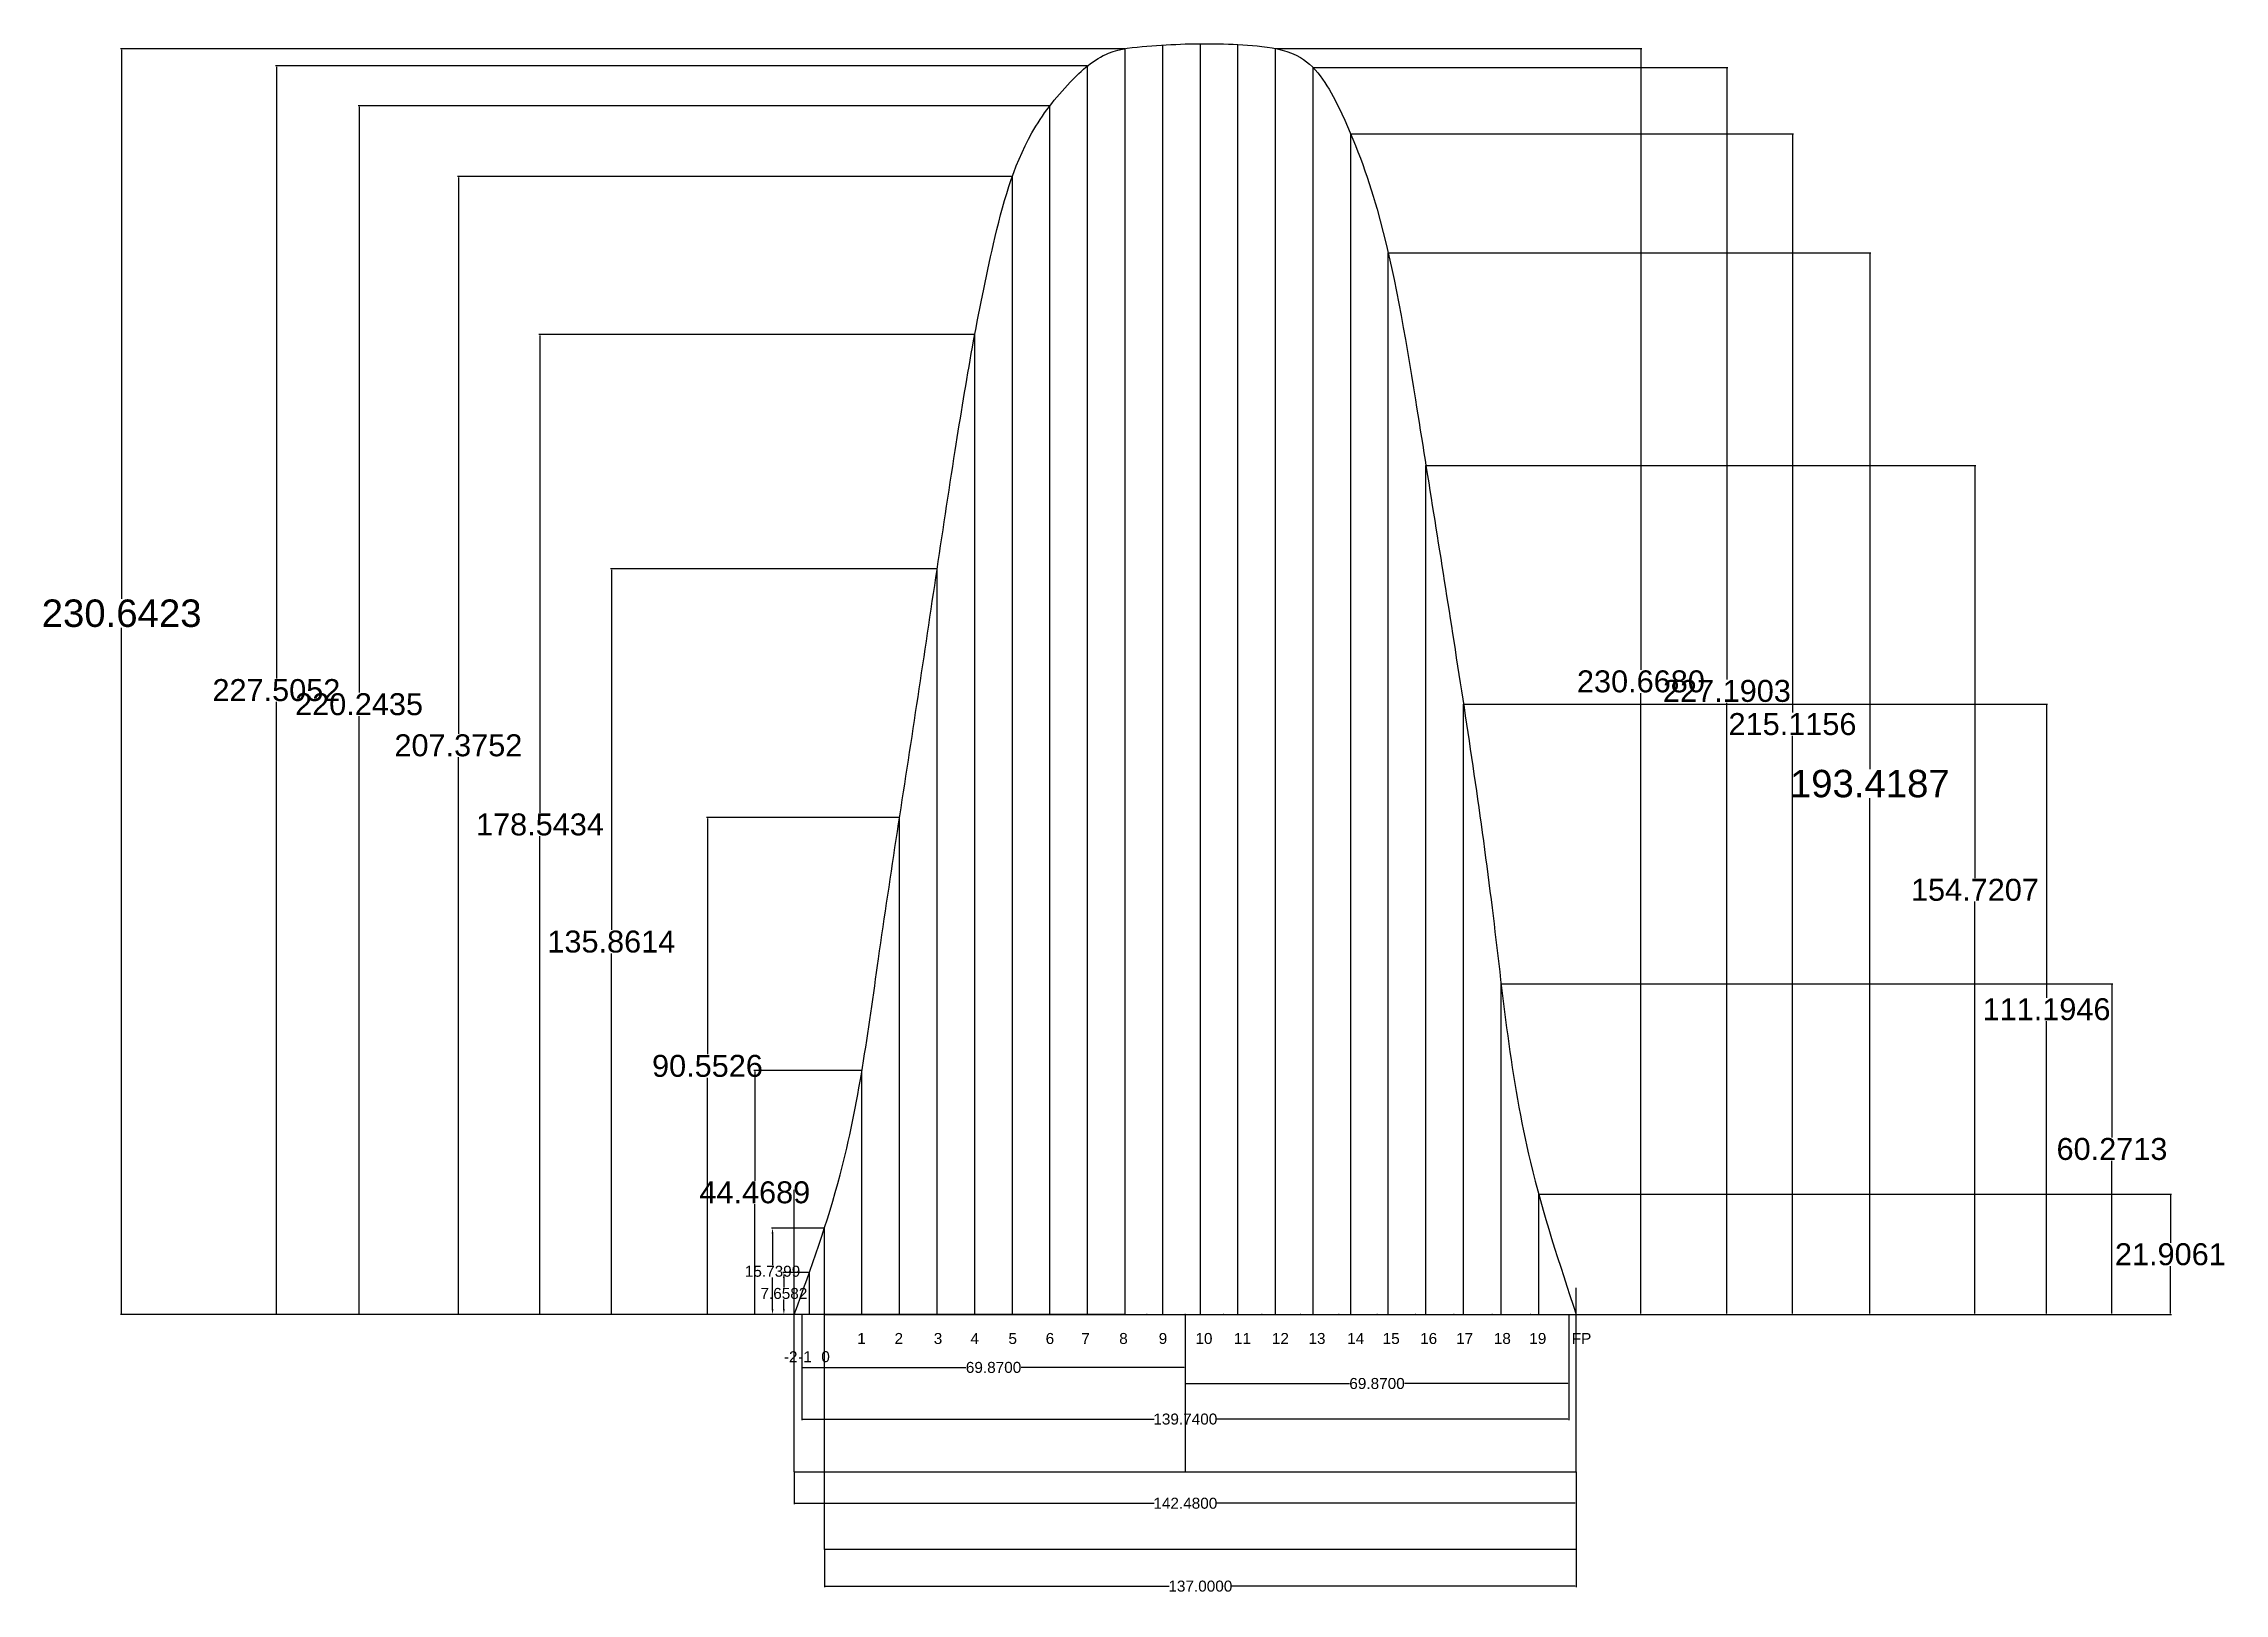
# Model space of a CAD drawing. Header units: inches. Extents: x 2352 to 5451, y 15 to 423.
# Drawn here: x 2908.5 to 3305.9, y 128.4 to 410.8 of the extents above; entities that cross this region are included whole.
import ezdxf

# ---------------------------------------------------------------- set-up
doc = ezdxf.new("R2010")
doc.units = ezdxf.units.IN
doc.header["$MEASUREMENT"] = 0
doc.styles.get("Standard").update_dxf_attribs({"font": 'arial.ttf'})
doc.dimstyles.get("Standard").update_dxf_attribs({"dimtxt": 0.18, "dimasz": 0.18, "dimexe": 0.18, "dimexo": 0.0625, "dimgap": 0.09, "dimtad": 0, "dimtih": 1, "dimtoh": 1, "dimdec": 4, "dimzin": 0, "dimdsep": 46, "dimtxsty": 'Standard', "dimcen": 0.09, "dimadec": 0, "dimazin": 0, "dimtfac": 1, "dimtdec": 4, "dimtofl": 0, "dimtmove": 0, "dimatfit": 3, "dimfxl": 1, "dimtolj": 1, "dimtzin": 0, "dimarcsym": 0})

msp = doc.modelspace()

# ---------------------------------------------------------------- texts
for s, p in [('1', (3056.76513, 173.83441)), ('2', (3063.5468, 173.83441)), ('3', (3070.69504, 173.83441)), ('4', (3077.38506, 173.83441)), ('5', (3084.3042, 173.83441)), ('6', (3091.08586, 173.83441)), ('7', (3097.5926, 173.83441)), ('8', (3104.48542, 173.83441)), ('9', (3111.67948, 173.83441)), ('10', (3118.3695, 173.83441)), ('11', (3125.38028, 173.83441)), ('12', (3132.29942, 173.83441)), ('13', (3138.96974, 173.83441)), ('14', (3146.02633, 173.83441)), ('15', (3152.48725, 173.83441)), ('16', (3159.31474, 173.83441)), ('17', (3165.86729, 173.83441)), ('18', (3172.74061, 173.83441)), ('19', (3179.20152, 173.83441)), ('FP', (3186.94545, 173.83441)), ('-2', (3043.38726, 170.50865)), ('-1', (3045.99912, 170.50865)), ('0', (3050.20753, 170.52523))]:
    msp.add_text(s, height=2).set_placement(p)

# ---------------------------------------------------------------- blocks, each defined once
blk = doc.blocks.new('*D109')
at = {"color": 0, "lineweight": -2, "transparency": 16777216}
for p, q in [((3046.66, 179.14), (3046.66, 159.96)), ((3186.4, 179.14), (3186.4, 159.96)), ((3046.84, 160.14), (3110.83, 160.14)), ((3186.22, 160.14), (3122.23, 160.14))]:
    blk.add_line(p, q, dxfattribs=at)
at = {"color": 0, "transparency": 16777216}
for points in [[(3046.84, 160.17), (3046.84, 160.11), (3046.66, 160.14)], [(3186.22, 160.17), (3186.22, 160.11), (3186.4, 160.14)]]:
    blk.add_solid(points, dxfattribs=at)
at = {"layer": 'Defpoints', "color": 0, "transparency": 16777216}
for p in [(3046.66, 179.2), (3186.4, 179.2), (3186.4, 160.14)]:
    blk.add_point(p, dxfattribs=at)
at = {"color": 0, "transparency": 16777216, "insert": (3116.53, 160.14), "char_height": 2, "attachment_point": 5}
blk.add_mtext('\\A1;139.7400', dxfattribs=at)
blk = doc.blocks.new('*D121')
at = {"color": 0, "lineweight": -2, "transparency": 16777216}
for p, q in [((3116.53, 179.14), (3116.53, 166.44)), ((3186.4, 179.14), (3186.4, 166.44)), ((3116.71, 166.62), (3146.44, 166.62)), ((3186.22, 166.62), (3156.48, 166.62))]:
    blk.add_line(p, q, dxfattribs=at)
at = {"color": 0, "transparency": 16777216}
for points in [[(3116.71, 166.65), (3116.71, 166.59), (3116.53, 166.62)], [(3186.22, 166.65), (3186.22, 166.59), (3186.4, 166.62)]]:
    blk.add_solid(points, dxfattribs=at)
at = {"layer": 'Defpoints', "color": 0, "transparency": 16777216}
for p in [(3116.53, 179.2), (3186.4, 179.2), (3186.4, 166.62)]:
    blk.add_point(p, dxfattribs=at)
at = {"color": 0, "transparency": 16777216, "insert": (3151.46, 166.62), "char_height": 2, "attachment_point": 5}
blk.add_mtext('\\A1;69.8700', dxfattribs=at)
blk = doc.blocks.new('*D122')
at = {"color": 0, "lineweight": -2, "transparency": 16777216}
for p, q in [((3046.66, 179.14), (3046.66, 169.37)), ((3116.53, 179.14), (3116.53, 169.37)), ((3046.84, 169.55), (3076.57, 169.55)), ((3116.35, 169.55), (3086.61, 169.55))]:
    blk.add_line(p, q, dxfattribs=at)
at = {"color": 0, "transparency": 16777216}
for points in [[(3046.84, 169.58), (3046.84, 169.52), (3046.66, 169.55)], [(3116.35, 169.58), (3116.35, 169.52), (3116.53, 169.55)]]:
    blk.add_solid(points, dxfattribs=at)
at = {"layer": 'Defpoints', "color": 0, "transparency": 16777216}
for p in [(3046.66, 179.2), (3116.53, 179.2), (3046.66, 169.55)]:
    blk.add_point(p, dxfattribs=at)
at = {"color": 0, "transparency": 16777216, "insert": (3081.59, 169.55), "char_height": 2, "attachment_point": 5}
blk.add_mtext('\\A1;69.8700', dxfattribs=at)
blk = doc.blocks.new('*D123')
at = {"color": 0, "lineweight": -2, "transparency": 16777216}
for p, q in [((3045.29, 150.47), (3045.29, 144.62)), ((3187.77, 150.47), (3187.77, 144.62)), ((3045.47, 144.8), (3110.83, 144.8)), ((3187.59, 144.8), (3122.23, 144.8))]:
    blk.add_line(p, q, dxfattribs=at)
at = {"color": 0, "transparency": 16777216}
for points in [[(3045.47, 144.83), (3045.47, 144.77), (3045.29, 144.8)], [(3187.59, 144.83), (3187.59, 144.77), (3187.77, 144.8)]]:
    blk.add_solid(points, dxfattribs=at)
at = {"layer": 'Defpoints', "color": 0, "transparency": 16777216}
for p in [(3045.29, 150.53), (3187.77, 150.53), (3187.77, 144.8)]:
    blk.add_point(p, dxfattribs=at)
at = {"color": 0, "transparency": 16777216, "insert": (3116.53, 144.8), "char_height": 2, "attachment_point": 5}
blk.add_mtext('\\A1;142.4800', dxfattribs=at)
blk = doc.blocks.new('*D124')
at = {"color": 0, "lineweight": -2, "transparency": 16777216}
for p, q in [((3050.77, 136.33), (3050.77, 129.52)), ((3187.77, 136.33), (3187.77, 129.52)), ((3050.95, 129.7), (3113.57, 129.7)), ((3187.59, 129.7), (3124.97, 129.7))]:
    blk.add_line(p, q, dxfattribs=at)
at = {"color": 0, "transparency": 16777216}
for points in [[(3050.95, 129.73), (3050.95, 129.67), (3050.77, 129.7)], [(3187.59, 129.73), (3187.59, 129.67), (3187.77, 129.7)]]:
    blk.add_solid(points, dxfattribs=at)
at = {"layer": 'Defpoints', "color": 0, "transparency": 16777216}
for p in [(3050.77, 136.39), (3187.77, 136.39), (3187.77, 129.7)]:
    blk.add_point(p, dxfattribs=at)
at = {"color": 0, "transparency": 16777216, "insert": (3119.27, 129.7), "char_height": 2, "attachment_point": 5}
blk.add_mtext('\\A1;137.0000', dxfattribs=at)
blk = doc.blocks.new('*D130')
at = {"color": 0, "lineweight": -2, "transparency": 16777216}
for p, q in [((3047.96, 186.86), (3043.21, 186.86)), ((3043.39, 185.86), (3043.39, 184.14)), ((3047.96, 179.2), (3043.21, 179.2)), ((3043.39, 180.2), (3043.39, 181.92))]:
    blk.add_line(p, q, dxfattribs=at)
at = {"color": 0, "transparency": 16777216}
for points in [[(3043.22, 185.86), (3043.55, 185.86), (3043.39, 186.86)], [(3043.22, 180.2), (3043.55, 180.2), (3043.39, 179.2)]]:
    blk.add_solid(points, dxfattribs=at)
at = {"layer": 'Defpoints', "color": 0, "transparency": 16777216}
for p in [(3043.39, 186.86), (3048.03, 186.86), (3048.03, 179.2)]:
    blk.add_point(p, dxfattribs=at)
at = {"color": 0, "transparency": 16777216, "insert": (3043.39, 183.03), "char_height": 2, "attachment_point": 5}
blk.add_mtext('\\A1;7.6582', dxfattribs=at)
blk = doc.blocks.new('*D131')
at = {"color": 0, "lineweight": -2, "transparency": 16777216}
for p, q in [((3050.7, 194.94), (3041.14, 194.94)), ((3041.32, 193.94), (3041.32, 188.18)), ((3041.32, 180.2), (3041.32, 185.96)), ((3050.7, 179.2), (3041.14, 179.2))]:
    blk.add_line(p, q, dxfattribs=at)
at = {"color": 0, "transparency": 16777216}
for points in [[(3041.15, 193.94), (3041.48, 193.94), (3041.32, 194.94)], [(3041.15, 180.2), (3041.48, 180.2), (3041.32, 179.2)]]:
    blk.add_solid(points, dxfattribs=at)
at = {"layer": 'Defpoints', "color": 0, "transparency": 16777216}
for p in [(3050.77, 194.94), (3041.32, 179.2), (3050.77, 179.2)]:
    blk.add_point(p, dxfattribs=at)
at = {"color": 0, "transparency": 16777216, "insert": (3041.32, 187.07), "char_height": 2, "attachment_point": 5}
blk.add_mtext('\\A1;15.7399', dxfattribs=at)
blk = doc.blocks.new('*D132')
at = {"color": 0, "lineweight": -2, "transparency": 16777216}
for p, q in [((3057.55, 223.67), (3037.91, 223.67)), ((3038.09, 223.49), (3038.09, 203.57)), ((3038.09, 179.38), (3038.09, 199.3)), ((3057.55, 179.2), (3037.91, 179.2))]:
    blk.add_line(p, q, dxfattribs=at)
at = {"color": 0, "transparency": 16777216}
for points in [[(3038.06, 223.49), (3038.12, 223.49), (3038.09, 223.67)], [(3038.06, 179.38), (3038.12, 179.38), (3038.09, 179.2)]]:
    blk.add_solid(points, dxfattribs=at)
at = {"layer": 'Defpoints', "color": 0, "transparency": 16777216}
for p in [(3057.62, 223.67), (3038.09, 179.2), (3057.62, 179.2)]:
    blk.add_point(p, dxfattribs=at)
at = {"color": 0, "transparency": 16777216, "insert": (3038.09, 201.44), "char_height": 4, "attachment_point": 5}
blk.add_mtext('\\A1;44.4689', dxfattribs=at)
blk = doc.blocks.new('*D133')
at = {"color": 0, "lineweight": -2, "transparency": 16777216}
for p, q in [((3064.4, 269.75), (3029.28, 269.75)), ((3029.46, 269.57), (3029.46, 226.61)), ((3029.46, 179.38), (3029.46, 222.35)), ((3064.4, 179.2), (3029.28, 179.2))]:
    blk.add_line(p, q, dxfattribs=at)
at = {"color": 0, "transparency": 16777216}
for points in [[(3029.43, 269.57), (3029.49, 269.57), (3029.46, 269.75)], [(3029.43, 179.38), (3029.49, 179.38), (3029.46, 179.2)]]:
    blk.add_solid(points, dxfattribs=at)
at = {"layer": 'Defpoints', "color": 0, "transparency": 16777216}
for p in [(3064.47, 269.75), (3029.46, 179.2), (3064.47, 179.2)]:
    blk.add_point(p, dxfattribs=at)
at = {"color": 0, "transparency": 16777216, "insert": (3029.46, 224.48), "char_height": 4, "attachment_point": 5}
blk.add_mtext('\\A1;90.5526', dxfattribs=at)
blk = doc.blocks.new('*D134')
at = {"color": 0, "lineweight": -2, "transparency": 16777216}
for p, q in [((3071.25, 315.06), (3011.77, 315.06)), ((3011.95, 314.88), (3011.95, 249.27)), ((3011.95, 179.38), (3011.95, 245)), ((3071.25, 179.2), (3011.77, 179.2))]:
    blk.add_line(p, q, dxfattribs=at)
at = {"color": 0, "transparency": 16777216}
for points in [[(3011.92, 314.88), (3011.98, 314.88), (3011.95, 315.06)], [(3011.92, 179.38), (3011.98, 179.38), (3011.95, 179.2)]]:
    blk.add_solid(points, dxfattribs=at)
at = {"layer": 'Defpoints', "color": 0, "transparency": 16777216}
for p in [(3071.32, 315.06), (3011.95, 179.2), (3071.32, 179.2)]:
    blk.add_point(p, dxfattribs=at)
at = {"color": 0, "transparency": 16777216, "insert": (3011.95, 247.13), "char_height": 4, "attachment_point": 5}
blk.add_mtext('\\A1;135.8614', dxfattribs=at)
blk = doc.blocks.new('*D135')
at = {"color": 0, "lineweight": -2, "transparency": 16777216}
for p, q in [((3078.1, 357.75), (2998.76, 357.75)), ((2998.94, 357.57), (2998.94, 270.61)), ((2998.94, 179.38), (2998.94, 266.34)), ((3078.1, 179.2), (2998.76, 179.2))]:
    blk.add_line(p, q, dxfattribs=at)
at = {"color": 0, "transparency": 16777216}
for points in [[(2998.91, 357.57), (2998.97, 357.57), (2998.94, 357.75)], [(2998.91, 179.38), (2998.97, 179.38), (2998.94, 179.2)]]:
    blk.add_solid(points, dxfattribs=at)
at = {"layer": 'Defpoints', "color": 0, "transparency": 16777216}
for p in [(3078.17, 357.75), (2998.94, 179.2), (3078.17, 179.2)]:
    blk.add_point(p, dxfattribs=at)
at = {"color": 0, "transparency": 16777216, "insert": (2998.94, 268.47), "char_height": 4, "attachment_point": 5}
blk.add_mtext('\\A1;178.5434', dxfattribs=at)
blk = doc.blocks.new('*D136')
at = {"color": 0, "lineweight": -2, "transparency": 16777216}
for p, q in [((3084.95, 386.58), (2983.9, 386.58)), ((2984.08, 386.4), (2984.08, 285.02)), ((2984.08, 179.38), (2984.08, 280.76)), ((3084.95, 179.2), (2983.9, 179.2))]:
    blk.add_line(p, q, dxfattribs=at)
at = {"color": 0, "transparency": 16777216}
for points in [[(2984.05, 386.4), (2984.11, 386.4), (2984.08, 386.58)], [(2984.05, 179.38), (2984.11, 179.38), (2984.08, 179.2)]]:
    blk.add_solid(points, dxfattribs=at)
at = {"layer": 'Defpoints', "color": 0, "transparency": 16777216}
for p in [(3085.02, 386.58), (2984.08, 179.2), (3085.02, 179.2)]:
    blk.add_point(p, dxfattribs=at)
at = {"color": 0, "transparency": 16777216, "insert": (2984.08, 282.89), "char_height": 4, "attachment_point": 5}
blk.add_mtext('\\A1;207.3752', dxfattribs=at)
blk = doc.blocks.new('*D137')
at = {"color": 0, "lineweight": -2, "transparency": 16777216}
for p, q in [((3091.8, 399.45), (2965.8, 399.45)), ((2965.98, 399.27), (2965.98, 292.51)), ((2965.98, 179.38), (2965.98, 288.25)), ((3098.65, 179.2), (2965.8, 179.2))]:
    blk.add_line(p, q, dxfattribs=at)
at = {"color": 0, "transparency": 16777216}
for points in [[(2965.95, 399.27), (2966.01, 399.27), (2965.98, 399.45)], [(2965.95, 179.38), (2966.01, 179.38), (2965.98, 179.2)]]:
    blk.add_solid(points, dxfattribs=at)
at = {"layer": 'Defpoints', "color": 0, "transparency": 16777216}
for p in [(3091.87, 399.45), (2965.98, 179.2), (3098.72, 179.2)]:
    blk.add_point(p, dxfattribs=at)
at = {"color": 0, "transparency": 16777216, "insert": (2965.98, 290.38), "char_height": 4, "attachment_point": 5}
blk.add_mtext('\\A1;220.2435', dxfattribs=at)
blk = doc.blocks.new('*D138')
at = {"color": 0, "lineweight": -2, "transparency": 16777216}
for p, q in [((3098.65, 406.71), (2950.74, 406.71)), ((2950.92, 406.53), (2950.92, 295.09)), ((2950.92, 179.38), (2950.92, 290.82)), ((3098.65, 179.2), (2950.74, 179.2))]:
    blk.add_line(p, q, dxfattribs=at)
at = {"color": 0, "transparency": 16777216}
for points in [[(2950.89, 406.53), (2950.95, 406.53), (2950.92, 406.71)], [(2950.89, 179.38), (2950.95, 179.38), (2950.92, 179.2)]]:
    blk.add_solid(points, dxfattribs=at)
at = {"layer": 'Defpoints', "color": 0, "transparency": 16777216}
for p in [(3098.72, 406.71), (2950.92, 179.2), (3098.72, 179.2)]:
    blk.add_point(p, dxfattribs=at)
at = {"color": 0, "transparency": 16777216, "insert": (2950.92, 292.95), "char_height": 4, "attachment_point": 5}
blk.add_mtext('\\A1;227.5052', dxfattribs=at)
blk = doc.blocks.new('*D139')
at = {"color": 0, "lineweight": -2, "transparency": 16777216}
for p, q in [((3105.5, 409.84), (2922.54, 409.84)), ((2922.72, 409.66), (2922.72, 309.6)), ((2922.72, 179.38), (2922.72, 304.31)), ((3105.5, 179.2), (2922.54, 179.2))]:
    blk.add_line(p, q, dxfattribs=at)
at = {"color": 0, "transparency": 16777216}
for points in [[(2922.69, 409.66), (2922.75, 409.66), (2922.72, 409.84)], [(2922.69, 179.38), (2922.75, 179.38), (2922.72, 179.2)]]:
    blk.add_solid(points, dxfattribs=at)
at = {"layer": 'Defpoints', "color": 0, "transparency": 16777216}
for p in [(3105.57, 409.84), (2922.72, 179.2), (3105.57, 179.2)]:
    blk.add_point(p, dxfattribs=at)
at = {"color": 0, "transparency": 16777216, "insert": (2922.72, 306.95), "char_height": 5, "attachment_point": 5}
blk.add_mtext('\\A1;230.6423', dxfattribs=at)
blk = doc.blocks.new('*D140')
at = {"color": 0, "lineweight": -2, "transparency": 16777216}
for p, q in [((3133.03, 409.87), (3199.72, 409.87)), ((3199.54, 409.69), (3199.54, 296.67)), ((3199.54, 179.38), (3199.54, 292.4)), ((3133.03, 179.2), (3199.72, 179.2))]:
    blk.add_line(p, q, dxfattribs=at)
at = {"color": 0, "transparency": 16777216}
for points in [[(3199.51, 409.69), (3199.57, 409.69), (3199.54, 409.87)], [(3199.51, 179.38), (3199.57, 179.38), (3199.54, 179.2)]]:
    blk.add_solid(points, dxfattribs=at)
at = {"layer": 'Defpoints', "color": 0, "transparency": 16777216}
for p in [(3132.97, 409.87), (3132.97, 179.2), (3199.54, 179.2)]:
    blk.add_point(p, dxfattribs=at)
at = {"color": 0, "transparency": 16777216, "insert": (3199.54, 294.54), "char_height": 4, "attachment_point": 5}
blk.add_mtext('\\A1;230.6680', dxfattribs=at)
blk = doc.blocks.new('*D141')
at = {"color": 0, "lineweight": -2, "transparency": 16777216}
for p, q in [((3139.88, 406.39), (3215.39, 406.39)), ((3215.21, 406.21), (3215.21, 294.93)), ((3215.21, 179.38), (3215.21, 290.66)), ((3139.88, 179.2), (3215.39, 179.2))]:
    blk.add_line(p, q, dxfattribs=at)
at = {"color": 0, "transparency": 16777216}
for points in [[(3215.18, 406.21), (3215.24, 406.21), (3215.21, 406.39)], [(3215.18, 179.38), (3215.24, 179.38), (3215.21, 179.2)]]:
    blk.add_solid(points, dxfattribs=at)
at = {"layer": 'Defpoints', "color": 0, "transparency": 16777216}
for p in [(3139.82, 406.39), (3139.82, 179.2), (3215.21, 179.2)]:
    blk.add_point(p, dxfattribs=at)
at = {"color": 0, "transparency": 16777216, "insert": (3215.21, 292.8), "char_height": 4, "attachment_point": 5}
blk.add_mtext('\\A1;227.1903', dxfattribs=at)
blk = doc.blocks.new('*D142')
at = {"color": 0, "lineweight": -2, "transparency": 16777216}
for p, q in [((3146.73, 394.32), (3227.34, 394.32)), ((3227.16, 394.14), (3227.16, 288.89)), ((3227.16, 179.38), (3227.16, 284.63)), ((3146.73, 179.2), (3227.34, 179.2))]:
    blk.add_line(p, q, dxfattribs=at)
at = {"color": 0, "transparency": 16777216}
for points in [[(3227.13, 394.14), (3227.19, 394.14), (3227.16, 394.32)], [(3227.13, 179.38), (3227.19, 179.38), (3227.16, 179.2)]]:
    blk.add_solid(points, dxfattribs=at)
at = {"layer": 'Defpoints', "color": 0, "transparency": 16777216}
for p in [(3146.67, 394.32), (3146.67, 179.2), (3227.16, 179.2)]:
    blk.add_point(p, dxfattribs=at)
at = {"color": 0, "transparency": 16777216, "insert": (3227.16, 286.76), "char_height": 4, "attachment_point": 5}
blk.add_mtext('\\A1;215.1156', dxfattribs=at)
blk = doc.blocks.new('*D143')
at = {"color": 0, "lineweight": -2, "transparency": 16777216}
for p, q in [((3153.58, 372.62), (3241.43, 372.62)), ((3241.25, 372.44), (3241.25, 278.56)), ((3241.25, 179.38), (3241.25, 273.27)), ((3153.58, 179.2), (3241.43, 179.2))]:
    blk.add_line(p, q, dxfattribs=at)
at = {"color": 0, "transparency": 16777216}
for points in [[(3241.22, 372.44), (3241.28, 372.44), (3241.25, 372.62)], [(3241.22, 179.38), (3241.28, 179.38), (3241.25, 179.2)]]:
    blk.add_solid(points, dxfattribs=at)
at = {"layer": 'Defpoints', "color": 0, "transparency": 16777216}
for p in [(3153.52, 372.62), (3153.52, 179.2), (3241.25, 179.2)]:
    blk.add_point(p, dxfattribs=at)
at = {"color": 0, "transparency": 16777216, "insert": (3241.25, 275.91), "char_height": 5, "attachment_point": 5}
blk.add_mtext('\\A1;193.4187', dxfattribs=at)
blk = doc.blocks.new('*D144')
at = {"color": 0, "lineweight": -2, "transparency": 16777216}
for p, q in [((3160.43, 333.92), (3260.58, 333.92)), ((3260.4, 333.74), (3260.4, 258.69)), ((3260.4, 179.38), (3260.4, 254.43)), ((3160.43, 179.2), (3260.58, 179.2))]:
    blk.add_line(p, q, dxfattribs=at)
at = {"color": 0, "transparency": 16777216}
for points in [[(3260.37, 333.74), (3260.43, 333.74), (3260.4, 333.92)], [(3260.37, 179.38), (3260.43, 179.38), (3260.4, 179.2)]]:
    blk.add_solid(points, dxfattribs=at)
at = {"layer": 'Defpoints', "color": 0, "transparency": 16777216}
for p in [(3160.37, 333.92), (3160.37, 179.2), (3260.4, 179.2)]:
    blk.add_point(p, dxfattribs=at)
at = {"color": 0, "transparency": 16777216, "insert": (3260.4, 256.56), "char_height": 4, "attachment_point": 5}
blk.add_mtext('\\A1;154.7207', dxfattribs=at)
blk = doc.blocks.new('*D145')
at = {"color": 0, "lineweight": -2, "transparency": 16777216}
for p, q in [((3167.28, 290.4), (3273.63, 290.4)), ((3273.45, 290.22), (3273.45, 236.93)), ((3273.45, 179.38), (3273.45, 232.67)), ((3167.28, 179.2), (3273.63, 179.2))]:
    blk.add_line(p, q, dxfattribs=at)
at = {"color": 0, "transparency": 16777216}
for points in [[(3273.42, 290.22), (3273.48, 290.22), (3273.45, 290.4)], [(3273.42, 179.38), (3273.48, 179.38), (3273.45, 179.2)]]:
    blk.add_solid(points, dxfattribs=at)
at = {"layer": 'Defpoints', "color": 0, "transparency": 16777216}
for p in [(3167.22, 290.4), (3167.22, 179.2), (3273.45, 179.2)]:
    blk.add_point(p, dxfattribs=at)
at = {"color": 0, "transparency": 16777216, "insert": (3273.45, 234.8), "char_height": 4, "attachment_point": 5}
blk.add_mtext('\\A1;111.1946', dxfattribs=at)
blk = doc.blocks.new('*D146')
at = {"color": 0, "lineweight": -2, "transparency": 16777216}
for p, q in [((3174.13, 239.47), (3285.55, 239.47)), ((3285.37, 239.29), (3285.37, 211.47)), ((3285.37, 179.38), (3285.37, 207.2)), ((3174.13, 179.2), (3285.55, 179.2))]:
    blk.add_line(p, q, dxfattribs=at)
at = {"color": 0, "transparency": 16777216}
for points in [[(3285.34, 239.29), (3285.4, 239.29), (3285.37, 239.47)], [(3285.34, 179.38), (3285.4, 179.38), (3285.37, 179.2)]]:
    blk.add_solid(points, dxfattribs=at)
at = {"layer": 'Defpoints', "color": 0, "transparency": 16777216}
for p in [(3174.07, 239.47), (3174.07, 179.2), (3285.37, 179.2)]:
    blk.add_point(p, dxfattribs=at)
at = {"color": 0, "transparency": 16777216, "insert": (3285.37, 209.34), "char_height": 4, "attachment_point": 5}
blk.add_mtext('\\A1;60.2713', dxfattribs=at)
blk = doc.blocks.new('*D147')
at = {"color": 0, "lineweight": -2, "transparency": 16777216}
for p, q in [((3180.98, 201.11), (3296.19, 201.11)), ((3296.01, 200.93), (3296.01, 192.29)), ((3296.01, 179.38), (3296.01, 188.02)), ((3180.98, 179.2), (3296.19, 179.2))]:
    blk.add_line(p, q, dxfattribs=at)
at = {"color": 0, "transparency": 16777216}
for points in [[(3295.98, 200.93), (3296.04, 200.93), (3296.01, 201.11)], [(3295.98, 179.38), (3296.04, 179.38), (3296.01, 179.2)]]:
    blk.add_solid(points, dxfattribs=at)
at = {"layer": 'Defpoints', "color": 0, "transparency": 16777216}
for p in [(3180.92, 201.11), (3180.92, 179.2), (3296.01, 179.2)]:
    blk.add_point(p, dxfattribs=at)
at = {"color": 0, "transparency": 16777216, "insert": (3296.01, 190.16), "char_height": 4, "attachment_point": 5}
blk.add_mtext('\\A1;21.9061', dxfattribs=at)

# ---------------------------------------------------------------- dimensions: what is measured, and where the dimension line sits
for base, p1, p2, override, picture, middle in [((2922.72102, 179.20228), (3105.56733, 409.84456), (3105.56733, 179.20228), {"dimtxt": 5}, '*D139', (2922.72102, 306.95223)), ((2965.9754, 179.20228), (3091.86733, 399.44576), (3098.71733, 179.20228), {"dimtxt": 4}, '*D137', (2965.9754, 290.38081))]:
    dim = msp.add_linear_dim(base=base, p1=p1, p2=p2, angle=90, dimstyle='Standard', override=override)
    dim.commit()
    dim.dimension.update_dxf_attribs({"geometry": picture, "text_midpoint": middle, "dimtype": 160})
for base, p1, p2, override, picture, middle in [((3199.53912, 179.20228), (3132.96733, 409.87031), (3132.96733, 179.20228), {"dimtxt": 4}, '*D140', (3199.53912, 294.5363)), ((2950.92416, 179.20228), (3098.71733, 406.70745), (3098.71733, 179.20228), {"dimtxt": 4}, '*D138', (2950.92416, 292.95487)), ((3215.20796, 179.20228), (3139.81733, 406.39262), (3139.81733, 179.20228), {"dimtxt": 4}, '*D141', (3215.20796, 292.79745)), ((3227.16493, 179.20228), (3146.66733, 394.31792), (3146.66733, 179.20228), {"dimtxt": 4}, '*D142', (3227.16493, 286.7601)), ((2984.08157, 179.20228), (3085.01733, 386.57747), (3085.01733, 179.20228), {"dimtxt": 4}, '*D136', (2984.08157, 282.88988)), ((3241.25279, 179.20228), (3153.51733, 372.621), (3153.51733, 179.20228), {"dimtxt": 5}, '*D143', (3241.25279, 275.91164)), ((2998.94453, 179.20228), (3078.16733, 357.74571), (3078.16733, 179.20228), {"dimtxt": 4}, '*D135', (2998.94453, 268.474)), ((3260.40311, 179.20228), (3160.36733, 333.92296), (3160.36733, 179.20228), {"dimtxt": 4}, '*D144', (3260.40311, 256.56262)), ((3011.94961, 179.20228), (3071.31733, 315.06364), (3071.31733, 179.20228), {"dimtxt": 4}, '*D134', (3011.94961, 247.13296)), ((3273.44643, 179.20228), (3167.21733, 290.39689), (3167.21733, 179.20228), {"dimtxt": 4}, '*D145', (3273.44643, 234.79959)), ((3029.45616, 179.20228), (3064.46733, 269.75488), (3064.46733, 179.20228), {"dimtxt": 4}, '*D133', (3029.45616, 224.47858)), ((3285.37352, 179.20228), (3174.06733, 239.47362), (3174.06733, 179.20228), {"dimtxt": 4}, '*D146', (3285.37352, 209.33795)), ((3038.09223, 179.20228), (3057.61733, 223.67121), (3057.61733, 179.20228), {"dimtxt": 4}, '*D132', (3038.09223, 201.43674)), ((3296.00911, 179.20228), (3180.91733, 201.10837), (3180.91733, 179.20228), {"dimtxt": 4}, '*D147', (3296.00911, 190.15533)), ((3041.3156, 179.20228), (3050.76733, 194.9422), (3050.76733, 179.20228), {"dimtxt": 2, "dimasz": 1}, '*D131', (3041.3156, 187.07224)), ((3043.38512, 186.86044), (3048.02733, 179.20228), (3048.02733, 186.86044), {"dimtxt": 2, "dimasz": 1}, '*D130', (3043.38512, 183.03136))]:
    dim = msp.add_linear_dim(base=base, p1=p1, p2=p2, angle=90, dimstyle='Standard', override=override)
    dim.commit()
    dim.dimension.update_dxf_attribs({"geometry": picture, "text_midpoint": middle})
at = {"color": 1}
for base, p1, p2, picture, middle in [((3186.39733, 160.13956), (3046.65733, 179.20228), (3186.39733, 179.20228), '*D109', (3116.52733, 160.13956)), ((3046.65733, 169.54967), (3116.52733, 179.20228), (3046.65733, 179.20228), '*D122', (3081.59233, 169.54967)), ((3186.39733, 166.61926), (3116.52733, 179.20228), (3186.39733, 179.20228), '*D121', (3151.46233, 166.61926)), ((3187.76733, 144.79946), (3045.28733, 150.53099), (3187.76733, 150.53099), '*D123', (3116.52733, 144.79946)), ((3187.76733, 129.69904), (3050.76733, 136.39279), (3187.76733, 136.39279), '*D124', (3119.26733, 129.69904))]:
    dim = msp.add_linear_dim(base=base, p1=p1, p2=p2, dimstyle='Standard', override={"dimtxt": 2}, dxfattribs=at)
    dim.commit()
    dim.dimension.update_dxf_attribs({"geometry": picture, "text_midpoint": middle})

# ---------------------------------------------------------------- linework, layer by layer
for p, q in [((3105.56733, 179.20228), (3105.56733, 409.84456)), ((3112.41733, 179.20228), (3112.41733, 410.50367)), ((3119.26733, 179.20228), (3119.26733, 410.74734)), ((3126.11733, 179.20228), (3126.11733, 410.61656)), ((3132.96733, 179.20228), (3132.96733, 409.87031)), ((3098.71733, 179.20228), (3098.71733, 406.70745)), ((3139.81733, 179.20228), (3139.81733, 406.39262)), ((3091.86733, 179.20228), (3091.86733, 399.44576)), ((3146.66733, 179.20228), (3146.66733, 394.31792)), ((3085.01733, 179.20228), (3085.01733, 386.57747)), ((3153.51733, 179.20228), (3153.51733, 372.621)), ((3078.16733, 179.20228), (3078.16733, 357.74571)), ((3160.36733, 179.20228), (3160.36733, 333.92296)), ((3071.31733, 179.20228), (3071.31733, 315.06364)), ((3167.21733, 179.20228), (3167.21733, 290.39689)), ((3064.46733, 179.20228), (3064.46733, 269.75488)), ((3174.06733, 179.20228), (3174.06733, 239.47362)), ((3057.61733, 179.20228), (3057.61733, 223.67121)), ((3045.28733, 150.53099), (3045.28733, 201.90687)), ((3180.91733, 179.20228), (3180.91733, 201.10837)), ((3050.76733, 179.20228), (3050.76733, 194.9422)), ((3048.02733, 179.20228), (3048.02733, 186.86044)), ((3187.76733, 150.53099), (3187.76733, 184.079)), ((3050.76733, 179.20228), (3045.28733, 179.20228)), ((3050.76733, 179.20228), (3187.76733, 179.20228)), ((3050.76733, 136.39279), (3050.76733, 179.20228)), ((3116.52733, 179.20228), (3116.52733, 150.53099)), ((3045.28733, 150.53099), (3187.76733, 150.53099)), ((3187.76733, 150.53099), (3187.76733, 136.39279)), ((3187.76733, 136.39279), (3050.76733, 136.39279))]:
    msp.add_line(p, q)
msp.add_spline([(3045.28733, 179.20228), (3053.64433, 204.66728), (3060.63133, 244.02228), (3067.61833, 290.32228), (3074.60533, 336.62228), (3081.59233, 374.2986), (3088.57933, 394.49728), (3095.56633, 403.75728), (3102.55333, 409.01931), (3109.54033, 410.29547), (3116.52733, 410.70228), (3123.51433, 410.70228), (3130.50133, 410.26373), (3137.48833, 408.24485), (3144.47533, 399.12728), (3151.46233, 380.60728), (3158.44933, 345.88228), (3165.43633, 301.89728), (3172.42333, 253.28228), (3179.41033, 206.98228), (3187.76733, 179.20228)], degree=3)
for p in [(3053.64433, 179.20228), (3057.61733, 179.20228), (3060.63133, 179.20228), (3064.46733, 179.20228), (3067.61833, 179.20228), (3071.31733, 179.20228), (3074.60533, 179.20228), (3078.16733, 179.20228), (3081.59233, 179.20228), (3085.01733, 179.20228), (3088.57933, 179.20228), (3091.86733, 179.20228), (3095.56633, 179.20228), (3098.71733, 179.20228), (3102.55333, 179.20228), (3105.56733, 179.20228), (3109.54033, 179.20228), (3112.41733, 179.20228), (3116.52733, 179.20228), (3119.26733, 179.20228), (3123.51433, 179.20228), (3126.11733, 179.20228), (3130.50133, 179.20228), (3132.96733, 179.20228), (3137.48833, 179.20228), (3139.81733, 179.20228), (3144.47533, 179.20228), (3146.66733, 179.20228), (3151.46233, 179.20228), (3153.51733, 179.20228), (3158.44933, 179.20228), (3160.36733, 179.20228), (3165.43633, 179.20228), (3167.21733, 179.20228), (3172.42333, 179.20228), (3174.06733, 179.20228), (3179.41033, 179.20228), (3180.91733, 179.20228)]:
    msp.add_point(p)

msp.set_redraw_order([(e.dxf.handle, doc.entitydb.next_handle()) for e in msp.query("TEXT MTEXT ATTDEF DIMENSION ARC_DIMENSION")])  # texts and dimensions are drawn at this point

doc.saveas('drawing.dxf')
